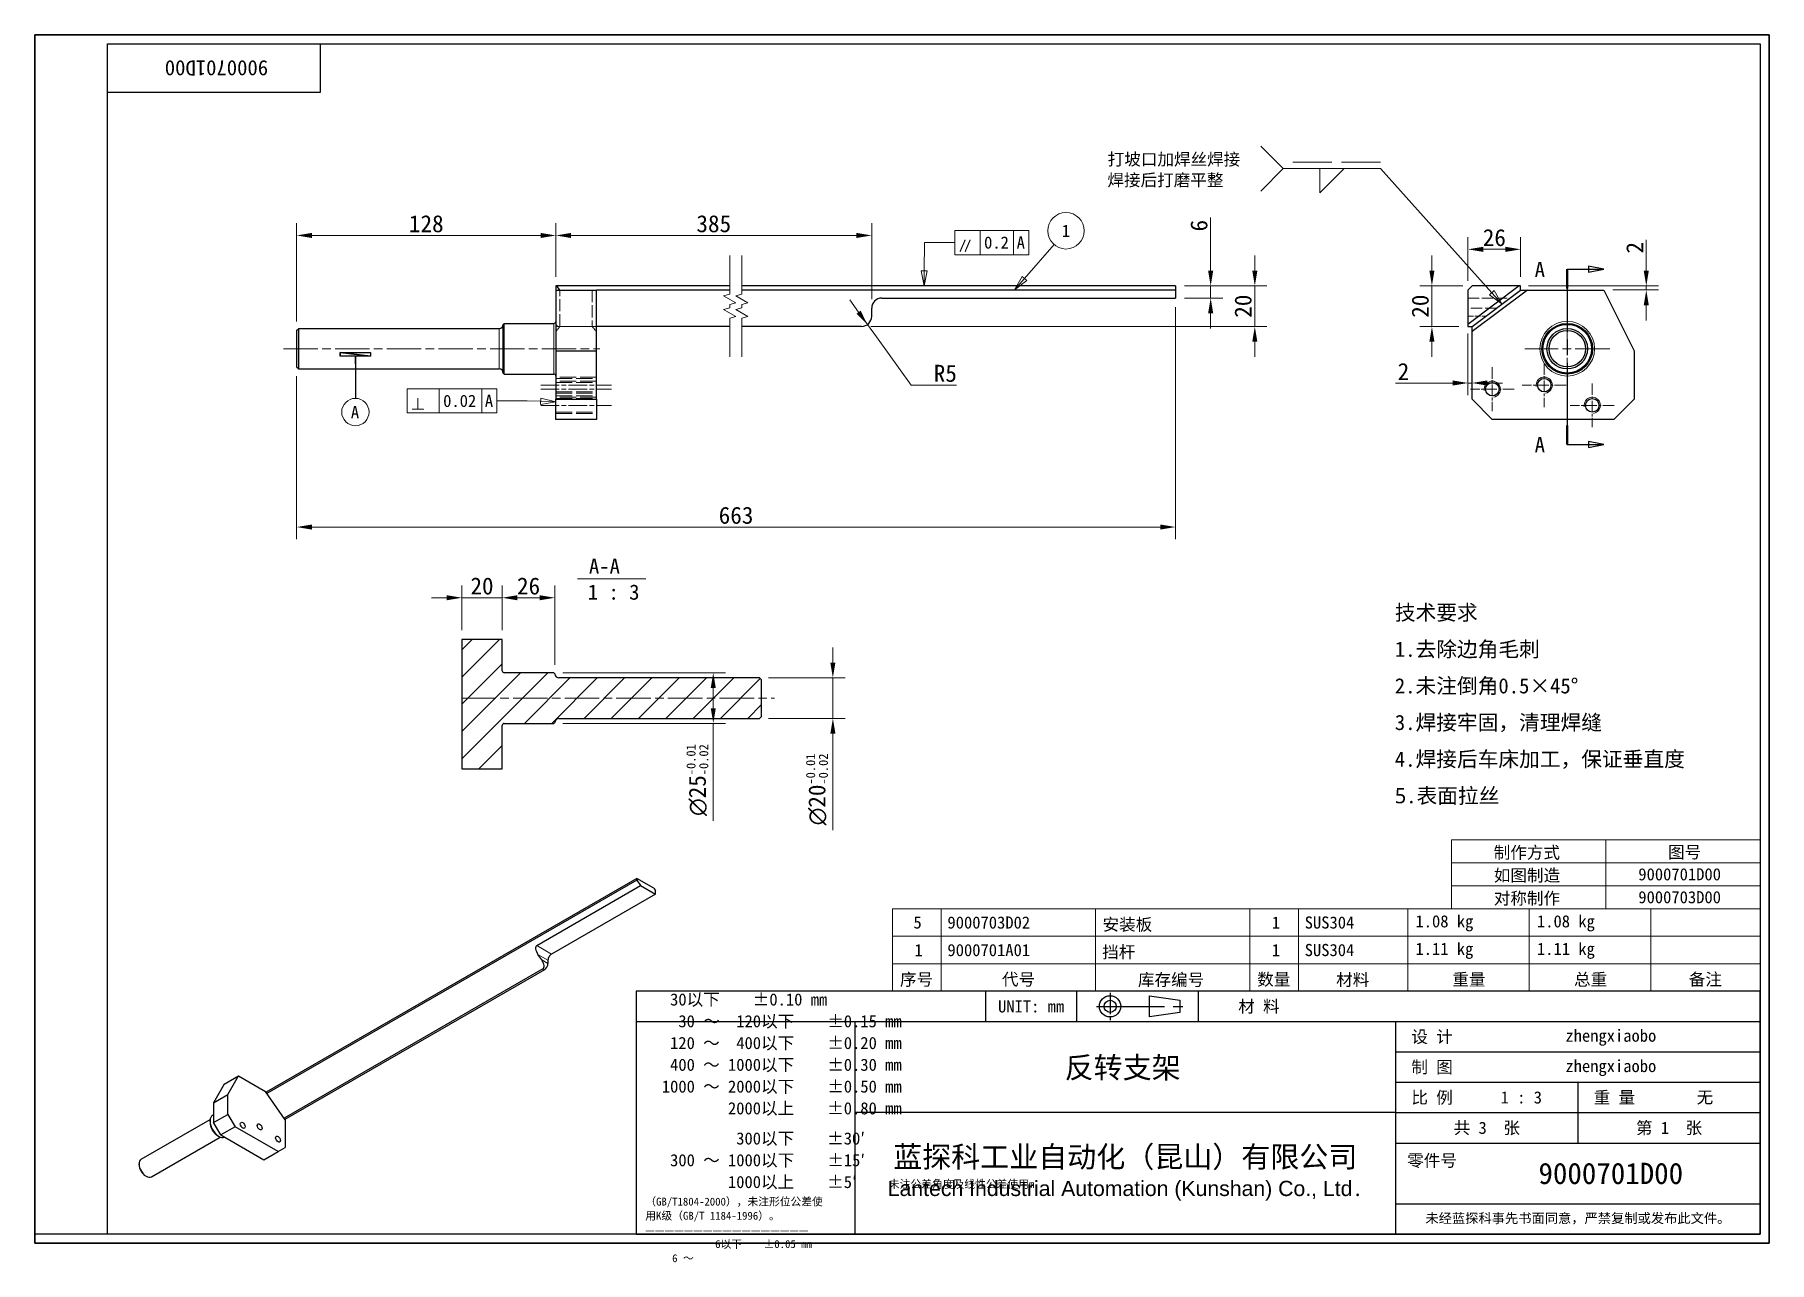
# Model space of a CAD drawing. Header units: millimetres. Extents: x 18 to 875, y 7 to 614.
import ezdxf
from ezdxf.enums import TextEntityAlignment as Align

# ---------------------------------------------------------------- set-up
doc = ezdxf.new("R2010")
doc.units = ezdxf.units.MM
doc.header["$LTSCALE"] = 3
doc.linetypes.add('CHAIN', pattern=[0.3543, 0.2362, -0.0295, 0.0591, -0.0295])
doc.linetypes.add('DASHED', pattern=[0.2067, 0.1654, -0.0413])
for name, color, linetype, lineweight in [('1', 7, 'Continuous', 18), ('剖面线 (ISO)', 7, 'Continuous', 18), ('可见 (ISO)', 7, 'Continuous', 25), ('可见窄的 (ISO)', 7, 'Continuous', 18), ('图框 (ISO)', 7, 'Continuous', 35), ('标题 (ISO)', 7, 'Continuous', 25)]:
    doc.layers.add(name, color=color, linetype=linetype, lineweight=lineweight)
for name, color, linetype, lineweight, true_color in [('中心标记 (ISO)', 1, 'CHAIN', 18, 0xc2ff0000), ('中心线 (ISO)', 1, 'CHAIN', 18, 0xc2ff0000), ('剖切线 (ISO)', 7, 'CHAIN', 25, 0xc2008000), ('尺寸 (ISO)', 7, 'Continuous', 18, 0xc2008000), ('折线 (ISO)', 7, 'Continuous', 18, 0xc2008000), ('符号 (ISO)', 7, 'Continuous', 18, 0xc2008000), ('隐藏 (ISO)', 5, 'DASHED', 18, 0xc20000ff), ('隐藏窄的 (ISO)', 5, 'DASHED', 18, 0xc20000ff)]:
    doc.layers.add(name, color=color, linetype=linetype, lineweight=lineweight, true_color=true_color)
doc.styles.add('HZ_33', font='simfang.ttf')
doc.styles.add('文本样式100', font='AIGDT___.TTF')
doc.styles.add('文本样式164', font='SimSun.ttf')
doc.styles.add('文本样式165', font='SimSun.ttf')
doc.styles.add('文本样式74', font='SimSun.ttf')
doc.styles.add('最新国标', font='simfang.ttf')
doc.styles.add('注释文本 (ISO)', font='simfang.ttf')
doc.dimstyles.new('默认 (GB)', dxfattribs={"dimscale": 3, "dimtxt": 2.8, "dimasz": 2.5, "dimexe": 2, "dimexo": 1.5, "dimgap": 0.5, "dimtad": 1, "dimtoh": 1, "dimdsep": 46, "dimtxsty": '最新国标', "dimcen": 0.09, "dimdle": 10, "dimaunit": 1, "dimadec": 3, "dimazin": 2, "dimtfac": 0.535714, "dimtmove": 0, "dimatfit": 3, "dimfxl": 1, "dimtolj": 1, "dimtzin": 0, "dimlwd": -1, "dimlwe": -1, "dimarcsym": 0})

msp = doc.modelspace()

# ---------------------------------------------------------------- texts
at = {"layer": '符号 (ISO)', "char_height": 7.5, "attachment_point": 7, "style": 'HZ_33'}
for s, insert in [('A-A ', (291.6776, 347.2117)), (' 1 : 3', (286.0156, 334.2812))]:
    msp.add_mtext(s, dxfattribs=dict(at, insert=insert))
at = {"layer": '符号 (ISO)', "insert": (689.6036, 282.402), "char_height": 7.5, "width": 157.192984, "attachment_point": 4, "line_spacing_factor": 1.447173, "style": '注释文本 (ISO)'}
msp.add_mtext('\\fFangSong|b0|i0;{\\H7.5000;技术要求\\P}\\fFangSong|b0|i0;{\\H7.5000;1.去除边角毛刺\\P}\\fFangSong|b0|i0;{\\H7.5000;2.未注倒角0.5×45°\\P}\\fFangSong|b0|i0;{\\H7.5000;3.焊接牢固，清理焊缝\\P}\\fFangSong|b0|i0;{\\H7.5000;4.焊接后车床加工，保证垂直度\\P}\\fSegoe UI|b0|i0;{\\H7.5000;5}\\fFangSong|b0|i0;{\\H7.5000;.表面拉丝}', dxfattribs=at)

# ---------------------------------------------------------------- blocks, each defined once
blk = doc.blocks.new('图框 最新国标')
at = {"layer": '图框 (ISO)'}
for p, q in [((6, 7), (6, 204.5)), ((6, 204.5), (291.5, 204.5)), ((291.5, 204.5), (291.5, 5.5)), ((6, 7), (6, 5.5)), ((6, 7), (6, 5.5)), ((291.5, 5.5), (6, 5.5))]:
    blk.add_line(p, q, dxfattribs=at)
at = {"layer": '图框 (ISO)', "color": 7, "linetype": 'Continuous', "lineweight": 25}
for p, q in [((18, 203), (290, 203)), ((18, 7), (18, 203)), ((18, 203), (290, 203)), ((53, 203), (53, 195)), ((290, 203), (290, 7)), ((290, 203), (290, 7)), ((53, 195), (18, 195)), ((290, 7), (6, 7)), ((290, 7), (18, 7))]:
    blk.add_line(p, q, dxfattribs=at)
at = {"layer": '图框 (ISO)', "style": '文本样式74'}
blk.add_attdef('零件代号_001', (44.42, 200.25), '', height=2.5, rotation=180, dxfattribs=at)
blk = doc.blocks.new('标题栏 最新国标')
at = {"layer": '标题 (ISO)'}
for p, q in [((381.98, -183.84), (196.98, -183.84)), ((196.98, -183.84), (196.98, -223.84)), ((254.48, -183.84), (254.48, -188.84)), ((269.48, -183.84), (269.48, -188.84)), ((281.48, -188.09), (281.48, -184.59)), ((281.48, -184.59), (286.48, -185.34)), ((286.48, -185.34), (286.48, -187.34)), ((289.48, -183.84), (289.48, -188.84)), ((381.98, -223.84), (381.98, -183.84)), ((383.48, -183.84), (383.48, -225.34)), ((286.48, -187.34), (281.48, -188.09)), ((196.98, -188.84), (381.98, -188.84)), ((232.98, -188.84), (232.98, -223.84)), ((321.98, -188.84), (321.98, -223.84)), ((321.98, -193.84), (381.98, -193.84)), ((321.98, -198.84), (381.98, -198.84)), ((351.98, -198.84), (351.98, -208.84)), ((321.98, -203.84), (232.98, -203.84)), ((321.98, -203.84), (381.98, -203.84)), ((321.98, -208.84), (381.98, -208.84)), ((321.98, -218.84), (381.98, -218.84)), ((196.98, -223.84), (381.98, -223.84)), ((383.48, -225.34), (196.98, -225.34))]:
    blk.add_line(p, q, dxfattribs=at)
at = {"layer": '标题 (ISO)', "linetype": 'CHAIN', "ltscale": 5.000333}
blk.add_line((274.98, -184.09), (274.98, -188.59), dxfattribs=at)
at = {"layer": '标题 (ISO)', "linetype": 'CHAIN', "ltscale": 15.834605}
blk.add_line((272.73, -186.34), (286.98, -186.34), dxfattribs=at)
at = {"layer": '标题 (ISO)'}
for radius in [1.75, 1]:
    blk.add_circle((274.98, -186.34), radius, dxfattribs=at)
at = {"layer": '1', "style": '文本样式164'}
for s, p in [('UNIT: mm', (261.98, -186.34)), ('材 料', (299.48, -186.34)), ('设 计', (327.98, -191.34)), ('制 图', (327.98, -196.34)), ('比 例', (327.98, -201.34)), ('重 量', (357.98, -201.34)), ('共 3  张', (336.98, -206.34)), ('第 1  张', (366.98, -206.34))]:
    blk.add_text(s, height=2, dxfattribs=at).set_placement(p, align=Align.MIDDLE_CENTER)
at = {"layer": '标题 (ISO)', "char_height": 2, "style": '注释文本 (ISO)'}
for s, insert, attachment_point, line_spacing_factor in [('   30以下    ±0.10 mm\\P    30 ～  120以下    ±0.15 mm\\P   120 ～  400以下    ±0.20 mm\\P   400 ～ 1000以下    ±0.30 mm\\P  1000 ～ 2000以下    ±0.50 mm\\P          2000以上    ±0.80 mm\\P\\H0.38462x;\\P\\H2.6x;           300以下    ±30′\\P   300 ～ 1000以下    ±15′\\P          1000以上    ±5′}{\\fSimSun|b0|i0|c134|p2;\\H0.65x;      未注公差角度及线性公差使用m\\P（GB/T1804-2000），未注形位公差使\\P用K级（GB/T 1184-1996）。\\P—————————————————\\P             6以下    ±0.05 mm\\P     6 ～', (198.48, -206.34), 4, 1.075116), ('{\\fMicrosoft YaHei|b0|i0|c134|p34;\\H1.75x;蓝探科工业自动化（昆山）有限公司\\P\\fArial|b0|i0|c0|p34;\\H0.71429x;Lantech Industrial Automation (Kunshan) Co., Ltd\\fFangSong|b0|i0|c134|p49;.\\H1.15195x; }', (277.48, -213.84), 5, 0.978695)]:
    blk.add_mtext(s, dxfattribs=dict(at, insert=insert, attachment_point=attachment_point, line_spacing_factor=line_spacing_factor))
at = {"layer": '标题 (ISO)', "attachment_point": 5, "style": '注释文本 (ISO)'}
for s, insert, char_height in [('\\fFangSong|b0|i0;零件号', (327.98, -211.84), 2), ('\\fSimSun|b0|i0;{\\H1.6000;未经蓝探科事先书面同意，严禁复制或发布此文件。}', (351.98, -221.34), 1.6)]:
    blk.add_mtext(s, dxfattribs=dict(at, insert=insert, char_height=char_height))
at = {"layer": '标题 (ISO)', "style": '注释文本 (ISO)'}
blk.add_attdef('材料', text='', height=2, dxfattribs=at).set_placement((324.48, -186.34), align=Align.MIDDLE_CENTER)
at = {"layer": '标题 (ISO)'}
for tag, p, height, style in [('设计人_001', (349.92, -192.16), 2, '注释文本 (ISO)'), ('库存编号_001', (267.5, -198.16), 3.5, '文本样式165'), ('设计人_001', (349.92, -197.16), 2, '注释文本 (ISO)'), ('视图比例_001', (339.26, -202.33), 2, '注释文本 (ISO)'), ('质量\\P3;_001', (371.53, -202.3), 2, '注释文本 (ISO)'), ('零件代号_001', (345.49, -215.59), 3.5, '文本样式165')]:
    blk.add_attdef(tag, p, '', height=height, dxfattribs=dict(at, style=style))
blk = doc.blocks.new('*D5')
at = {"layer": 'Defpoints', "color": 0}
for p in [(275.35, 514.32), (275.35, 489.38), (431.28, 478.38)]:
    blk.add_point(p, dxfattribs=at)
at = {"layer": '尺寸 (ISO)', "color": 116, "true_color": 0x000000}
for p, q in [((275.35, 493.88), (275.35, 520.32)), ((423.78, 514.32), (282.85, 514.32)), ((431.28, 482.88), (431.28, 520.32))]:
    blk.add_line(p, q, dxfattribs=at)
for points in [[(282.85, 515.57), (282.85, 513.07), (275.35, 514.32)], [(423.78, 515.57), (423.78, 513.07), (431.28, 514.32)]]:
    blk.add_solid(points, dxfattribs=at)
at = {"layer": '尺寸 (ISO)', "insert": (353.31, 520.07), "char_height": 8.4, "attachment_point": 5, "style": '最新国标'}
blk.add_mtext('\\A1;385', dxfattribs=at)
blk = doc.blocks.new('*D6')
at = {"layer": 'Defpoints', "color": 0}
for p in [(275.35, 514.32), (275.35, 489.38), (147.35, 467.38)]:
    blk.add_point(p, dxfattribs=at)
at = {"layer": '尺寸 (ISO)', "color": 116, "true_color": 0x000000}
for p, q in [((147.35, 471.88), (147.35, 520.32)), ((154.85, 514.32), (267.85, 514.32)), ((275.35, 493.88), (275.35, 520.32))]:
    blk.add_line(p, q, dxfattribs=at)
for points in [[(154.85, 515.57), (154.85, 513.07), (147.35, 514.32)], [(267.85, 515.57), (267.85, 513.07), (275.35, 514.32)]]:
    blk.add_solid(points, dxfattribs=at)
at = {"layer": '尺寸 (ISO)', "insert": (211.35, 520.07), "char_height": 8.4, "attachment_point": 5, "style": '最新国标'}
blk.add_mtext('\\A1;128', dxfattribs=at)
blk = doc.blocks.new('*D7')
at = {"layer": 'Defpoints', "color": 0}
for p in [(581.28, 483.38), (147.35, 449.38), (581.28, 370.29)]:
    blk.add_point(p, dxfattribs=at)
at = {"layer": '尺寸 (ISO)', "color": 116, "true_color": 0x000000}
for p, q in [((581.28, 478.88), (581.28, 364.29)), ((147.35, 444.88), (147.35, 364.29)), ((154.85, 370.29), (573.78, 370.29))]:
    blk.add_line(p, q, dxfattribs=at)
for points in [[(154.85, 371.54), (154.85, 369.04), (147.35, 370.29)], [(573.78, 371.54), (573.78, 369.04), (581.28, 370.29)]]:
    blk.add_solid(points, dxfattribs=at)
at = {"layer": '尺寸 (ISO)', "insert": (364.31, 376.04), "char_height": 8.4, "attachment_point": 5, "style": '最新国标'}
blk.add_mtext('\\A1;663', dxfattribs=at)
blk = doc.blocks.new('引出序号1')
at = {"layer": '符号 (ISO)'}
for p, q in [((168.92, 164.35), (173.77, 169.95)), ((168.54, 164.68), (167.28, 162.46)), ((168.92, 164.35), (167.28, 162.46)), ((167.28, 162.46), (169.3, 164.02)), ((169.3, 164.02), (168.54, 164.68))]:
    blk.add_line(p, q, dxfattribs=at)
at = {"layer": '符号 (ISO)', "flags": 128}
blk.add_lwpolyline([(168.54, 164.68), (167.28, 162.46), (169.3, 164.02), (168.54, 164.68)], dxfattribs=at)
at = {"layer": '符号 (ISO)'}
blk.add_circle((175.74, 172.21), 3, dxfattribs=at)
blk.add_solid([(168.54, 164.68), (167.28, 162.46), (169.3, 164.02), (168.54, 164.68)], dxfattribs=at)
at = {"layer": '符号 (ISO)', "insert": (175.74, 172.21), "char_height": 2, "attachment_point": 5, "style": '注释文本 (ISO)'}
blk.add_mtext('1', dxfattribs=at)
blk = doc.blocks.new('*D9')
at = {"layer": 'Defpoints', "color": 0}
for p in [(581.28, 489.38), (426.28, 469.38), (620.46, 469.38)]:
    blk.add_point(p, dxfattribs=at)
at = {"layer": '尺寸 (ISO)', "color": 116, "true_color": 0x000000}
for p, q in [((620.46, 496.88), (620.46, 504.38)), ((585.78, 489.38), (626.46, 489.38)), ((620.46, 489.38), (620.46, 481.88)), ((620.46, 481.88), (620.46, 476.88)), ((620.46, 469.38), (620.46, 476.88)), ((430.78, 469.38), (626.46, 469.38)), ((620.46, 461.88), (620.46, 454.38))]:
    blk.add_line(p, q, dxfattribs=at)
for points in [[(619.21, 496.88), (621.71, 496.88), (620.46, 489.38)], [(619.21, 461.88), (621.71, 461.88), (620.46, 469.38)]]:
    blk.add_solid(points, dxfattribs=at)
at = {"layer": '尺寸 (ISO)', "insert": (614.71, 479.38), "char_height": 8.4, "attachment_point": 5, "rotation": 90, "style": '最新国标'}
blk.add_mtext('\\A1;20', dxfattribs=at)
blk = doc.blocks.new('*D10')
at = {"layer": 'Defpoints', "color": 0}
for p in [(581.28, 489.38), (581.28, 483.38), (598.66, 483.38)]:
    blk.add_point(p, dxfattribs=at)
at = {"layer": '尺寸 (ISO)', "color": 116, "true_color": 0x000000}
for p, q in [((598.66, 496.88), (598.66, 523.13)), ((585.78, 489.38), (604.66, 489.38)), ((598.66, 483.38), (598.66, 489.38)), ((585.78, 483.38), (604.66, 483.38)), ((598.66, 475.88), (598.66, 468.38))]:
    blk.add_line(p, q, dxfattribs=at)
for points in [[(597.41, 496.88), (599.91, 496.88), (598.66, 489.38)], [(597.41, 475.88), (599.91, 475.88), (598.66, 483.38)]]:
    blk.add_solid(points, dxfattribs=at)
at = {"layer": '尺寸 (ISO)', "insert": (592.91, 519.15), "char_height": 8.4, "attachment_point": 5, "rotation": 90, "style": '最新国标'}
blk.add_mtext('\\A1;6', dxfattribs=at)
blk = doc.blocks.new('*D11')
at = {"layer": 'Defpoints', "color": 0}
for p in [(725.72, 507.47), (751.72, 489.38), (725.72, 487.38)]:
    blk.add_point(p, dxfattribs=at)
at = {"layer": '尺寸 (ISO)', "color": 116, "true_color": 0x000000}
for p, q in [((725.72, 491.88), (725.72, 513.47)), ((744.22, 507.47), (733.22, 507.47)), ((751.72, 493.88), (751.72, 513.47))]:
    blk.add_line(p, q, dxfattribs=at)
for points in [[(733.22, 508.72), (733.22, 506.22), (725.72, 507.47)], [(744.22, 508.72), (744.22, 506.22), (751.72, 507.47)]]:
    blk.add_solid(points, dxfattribs=at)
at = {"layer": '尺寸 (ISO)', "insert": (738.72, 513.21), "char_height": 8.4, "attachment_point": 5, "style": '最新国标'}
blk.add_mtext('\\A1;26', dxfattribs=at)
blk = doc.blocks.new('*D12')
at = {"layer": 'Defpoints', "color": 0}
for p in [(727.72, 489.38), (707.91, 469.38), (725.72, 469.38)]:
    blk.add_point(p, dxfattribs=at)
at = {"layer": '尺寸 (ISO)', "color": 116, "true_color": 0x000000}
for p, q in [((707.91, 496.88), (707.91, 504.38)), ((723.22, 489.38), (701.91, 489.38)), ((707.91, 489.38), (707.91, 481.88)), ((707.91, 481.88), (707.91, 476.88)), ((707.91, 469.38), (707.91, 476.88)), ((721.22, 469.38), (701.91, 469.38)), ((707.91, 461.88), (707.91, 454.38))]:
    blk.add_line(p, q, dxfattribs=at)
for points in [[(706.66, 496.88), (709.16, 496.88), (707.91, 489.38)], [(706.66, 461.88), (709.16, 461.88), (707.91, 469.38)]]:
    blk.add_solid(points, dxfattribs=at)
at = {"layer": '尺寸 (ISO)', "insert": (702.17, 479.38), "char_height": 8.4, "attachment_point": 5, "rotation": 90, "style": '最新国标'}
blk.add_mtext('\\A1;20', dxfattribs=at)
blk = doc.blocks.new('*D13')
at = {"layer": 'Defpoints', "color": 0}
for p in [(725.72, 470.38), (725.72, 441.43), (727.72, 433.38)]:
    blk.add_point(p, dxfattribs=at)
at = {"layer": '尺寸 (ISO)', "color": 116, "true_color": 0x000000}
for p, q in [((725.72, 465.88), (725.72, 435.43)), ((718.22, 441.43), (689.96, 441.43)), ((727.72, 441.43), (725.72, 441.43)), ((735.22, 441.43), (742.72, 441.43))]:
    blk.add_line(p, q, dxfattribs=at)
for points in [[(718.22, 442.68), (718.22, 440.18), (725.72, 441.43)], [(735.22, 442.68), (735.22, 440.18), (727.72, 441.43)]]:
    blk.add_solid(points, dxfattribs=at)
at = {"layer": '尺寸 (ISO)', "insert": (693.84, 447.13), "char_height": 8.4, "attachment_point": 5, "style": '最新国标'}
blk.add_mtext('\\A1;2', dxfattribs=at)
blk = doc.blocks.new('*D14')
at = {"layer": 'Defpoints', "color": 0}
for p in [(751.05, 489.38), (792.72, 487.38), (813.75, 487.38)]:
    blk.add_point(p, dxfattribs=at)
at = {"layer": '尺寸 (ISO)', "color": 116, "true_color": 0x000000}
for p, q in [((813.75, 496.88), (813.75, 512.13)), ((755.55, 489.38), (819.75, 489.38)), ((813.75, 487.38), (813.75, 489.38)), ((797.22, 487.38), (819.75, 487.38)), ((813.75, 479.88), (813.75, 472.38))]:
    blk.add_line(p, q, dxfattribs=at)
for points in [[(812.5, 496.88), (815, 496.88), (813.75, 489.38)], [(812.5, 479.88), (815, 479.88), (813.75, 487.38)]]:
    blk.add_solid(points, dxfattribs=at)
at = {"layer": '尺寸 (ISO)', "insert": (808.05, 508.25), "char_height": 8.4, "attachment_point": 5, "rotation": 90, "style": '最新国标'}
blk.add_mtext('\\A1;2', dxfattribs=at)
blk = doc.blocks.new('GDT 标识符号(&T)1')
at = {"layer": '符号 (ISO)'}
for p, q in [((157.46, 172.27), (169.61, 172.27)), ((157.46, 172.27), (157.46, 168.27)), ((161.62, 172.27), (161.62, 168.27)), ((167.11, 172.27), (167.11, 168.27)), ((169.61, 172.27), (169.61, 168.27)), ((152.41, 165.63), (152.46, 170.27)), ((152.46, 170.27), (157.46, 170.27)), ((151.91, 165.63), (152.39, 163.13)), ((152.91, 165.62), (151.91, 165.63)), ((152.41, 165.63), (152.39, 163.13)), ((152.39, 163.13), (152.91, 165.62)), ((157.46, 168.27), (169.61, 168.27))]:
    blk.add_line(p, q, dxfattribs=at)
at = {"layer": '符号 (ISO)', "flags": 128}
blk.add_lwpolyline([(151.91, 165.63), (152.39, 163.13), (152.91, 165.62), (151.91, 165.63)], dxfattribs=at)
at = {"layer": '符号 (ISO)'}
blk.add_solid([(151.91, 165.63), (152.39, 163.13), (152.91, 165.62), (151.91, 165.63)], dxfattribs=at)
at = {"layer": '符号 (ISO)', "char_height": 2, "attachment_point": 7}
for s, insert, style in [('f', (158.12, 168.73), '文本样式100'), ('0.2', (162.26, 169.24), '注释文本 (ISO)'), ('A', (167.62, 169.27), '注释文本 (ISO)')]:
    blk.add_mtext(s, dxfattribs=dict(at, insert=insert, style=style))
blk = doc.blocks.new('*D16')
at = {"layer": 'Defpoints', "color": 0}
for p in [(426.28, 474.38), (429.21, 470.33)]:
    blk.add_point(p, dxfattribs=at)
at = {"layer": '尺寸 (ISO)', "color": 116, "true_color": 0x000000}
for p, q in [((424.81, 476.4), (420.42, 482.48)), ((426.28, 474.38), (429.21, 470.33)), ((429.21, 470.33), (433.6, 464.25)), ((450.84, 440.42), (433.6, 464.25)), ((473.2, 440.42), (450.84, 440.42))]:
    blk.add_line(p, q, dxfattribs=at)
blk.add_solid([(425.82, 477.14), (423.8, 475.67), (429.21, 470.33)], dxfattribs=at)
at = {"layer": '尺寸 (ISO)', "insert": (467.63, 446.16), "char_height": 8.4, "attachment_point": 5, "style": '最新国标'}
blk.add_mtext('\\A1;R5', dxfattribs=at)
blk = doc.blocks.new('明细栏')
at = {"layer": '符号 (ISO)'}
for p, q in [((290, 60.58), (147.2, 60.58)), ((147.2, 60.58), (147.2, 51.53)), ((155.2, 60.58), (155.2, 51.53)), ((180.6, 60.58), (180.6, 51.53)), ((206, 60.58), (206, 51.53)), ((214, 60.58), (214, 51.53)), ((232, 60.58), (232, 51.53)), ((252, 60.58), (252, 51.53)), ((272, 60.58), (272, 51.53)), ((290, 60.58), (290, 51.53)), ((290, 56.05), (147.2, 56.05)), ((290, 51.53), (147.2, 51.53)), ((147.2, 47), (147.2, 51.53)), ((155.2, 47), (155.2, 51.53)), ((180.6, 47), (180.6, 51.53)), ((206, 47), (206, 51.53)), ((214, 47), (214, 51.53)), ((232, 47), (232, 51.53)), ((252, 47), (252, 51.53)), ((272, 47), (272, 51.53)), ((290, 47), (290, 51.53)), ((290, 47), (147.2, 47))]:
    blk.add_line(p, q, dxfattribs=at)
at = {"layer": '符号 (ISO)', "char_height": 2, "attachment_point": 7, "style": '注释文本 (ISO)'}
for s, insert in [('5', (150.63, 57.29)), ('9000703D02', (156.23, 57.28)), ('安装板', (181.76, 56.76)), ('1', (209.61, 57.3)), ('SUS304', (215.03, 57.28)), ('1.08 kg', (233.26, 56.85)), ('1.08 kg', (253.26, 56.85)), ('1', (150.81, 52.77)), ('9000701A01', (156.23, 52.74)), ('挡杆', (181.7, 52.24)), ('1', (209.61, 52.77)), ('SUS304', (215.03, 52.75)), ('1.11 kg', (233.26, 52.32)), ('1.11 kg', (253.26, 52.32)), ('序号', (148.42, 47.71)), ('代号', (165.19, 47.73)), ('库存编号', (187.58, 47.66)), ('数量', (207.21, 47.72)), ('材料', (220.21, 47.68)), ('重量', (239.33, 47.78)), ('总重', (259.36, 47.75)), ('备注', (278.25, 47.74))]:
    blk.add_mtext(s, dxfattribs=dict(at, insert=insert))
blk = doc.blocks.new('二维转换剖视图0')
at = {"layer": '剖切线 (ISO)', "linetype": 'CHAIN', "ltscale": 14.514923}
blk.add_line((258.24, 165.87), (258.24, 137.02), dxfattribs=at)
at = {"layer": '剖切线 (ISO)', "linetype": 'Continuous', "lineweight": 50}
for p, q in [((258.24, 165.87), (258.24, 162.73)), ((258.24, 140.16), (258.24, 137.02))]:
    blk.add_line(p, q, dxfattribs=at)
at = {"layer": '剖切线 (ISO)', "linetype": 'Continuous'}
for p, q in [((258.24, 165.87), (261.74, 165.87)), ((264.24, 165.87), (261.74, 166.37)), ((261.74, 166.37), (261.74, 165.37)), ((261.74, 165.87), (264.24, 165.87)), ((261.74, 165.37), (264.24, 165.87)), ((264.24, 137.02), (261.74, 137.52)), ((261.74, 137.52), (261.74, 136.52)), ((258.24, 137.02), (261.74, 137.02)), ((261.74, 137.02), (264.24, 137.02)), ((261.74, 136.52), (264.24, 137.02))]:
    blk.add_line(p, q, dxfattribs=at)
at = {"layer": '剖切线 (ISO)', "linetype": 'Continuous', "flags": 128}
for points in [[(261.74, 165.37), (264.24, 165.87), (261.74, 166.37), (261.74, 165.37)], [(261.74, 136.52), (264.24, 137.02), (261.74, 137.52), (261.74, 136.52)]]:
    blk.add_lwpolyline(points, dxfattribs=at)
at = {"layer": '剖切线 (ISO)'}
for points in [[(261.74, 165.37), (264.24, 165.87), (261.74, 166.37), (261.74, 165.37)], [(261.74, 136.52), (264.24, 137.02), (261.74, 137.52), (261.74, 136.52)]]:
    blk.add_solid(points, dxfattribs=at)
at = {"layer": '剖切线 (ISO)', "char_height": 2.5, "attachment_point": 7, "style": 'HZ_33'}
for insert in [(252.88, 164.59), (252.88, 135.74)]:
    blk.add_mtext('A', dxfattribs=dict(at, insert=insert))
blk = doc.blocks.new('焊接符号标识符1')
at = {"layer": '符号 (ISO)'}
for p, q in [((211.5, 182.44), (207.79, 186.15)), ((211.5, 182.44), (207.79, 178.74)), ((227.5, 182.44), (211.5, 182.44)), ((217.5, 182.44), (221.5, 182.44)), ((221.5, 182.44), (217.5, 178.44)), ((217.5, 178.44), (217.5, 182.44)), ((245.83, 162.02), (227.5, 182.44)), ((246.21, 162.35), (245.46, 161.68)), ((245.46, 161.68), (247.5, 160.16)), ((245.83, 162.02), (247.5, 160.16)), ((247.5, 160.16), (246.21, 162.35))]:
    blk.add_line(p, q, dxfattribs=at)
at = {"layer": '符号 (ISO)', "linetype": 'DASHED', "ltscale": 12.901145}
blk.add_line((227.5, 183.49), (211.5, 183.49), dxfattribs=at)
at = {"layer": '符号 (ISO)', "flags": 128}
blk.add_lwpolyline([(245.46, 161.68), (247.5, 160.16), (246.21, 162.35), (245.46, 161.68)], dxfattribs=at)
at = {"layer": '符号 (ISO)'}
blk.add_solid([(245.46, 161.68), (247.5, 160.16), (246.21, 162.35), (245.46, 161.68)], dxfattribs=at)
at = {"layer": '符号 (ISO)', "char_height": 2, "attachment_point": 7, "style": '注释文本 (ISO)'}
for s, insert in [('打坡口加焊丝焊接', (182.6, 182.75)), ('焊接后打磨平整', (182.56, 179.34))]:
    blk.add_mtext(s, dxfattribs=dict(at, insert=insert))
blk = doc.blocks.new('*D20')
at = {"layer": 'Defpoints', "color": 0}
for p in [(375.86, 295.78), (412.12, 295.78), (375.86, 275.78)]:
    blk.add_point(p, dxfattribs=at)
at = {"layer": '尺寸 (ISO)', "color": 116, "true_color": 0x000000}
for p, q in [((412.12, 303.28), (412.12, 310.78)), ((380.36, 295.78), (418.12, 295.78)), ((412.12, 295.78), (412.12, 275.78)), ((380.36, 275.78), (418.12, 275.78)), ((412.12, 268.28), (412.12, 220.58))]:
    blk.add_line(p, q, dxfattribs=at)
for points in [[(410.87, 303.28), (413.37, 303.28), (412.12, 295.78)], [(410.87, 268.28), (413.37, 268.28), (412.12, 275.78)]]:
    blk.add_solid(points, dxfattribs=at)
at = {"layer": '尺寸 (ISO)', "insert": (404.25, 240.68), "char_height": 8.4, "attachment_point": 5, "rotation": 90, "style": '最新国标'}
blk.add_mtext('\\A1;{\\fAIGDT|b0|i0;\\ln}\\fFangSong|b0|i0;20{\\H4.5;\\S-0.01^-0.02;}', dxfattribs=at)
blk = doc.blocks.new('*D21')
at = {"layer": 'Defpoints', "color": 0}
for p in [(274.36, 298.28), (353.06, 298.28), (274.36, 273.28)]:
    blk.add_point(p, dxfattribs=at)
at = {"layer": '尺寸 (ISO)', "color": 116, "true_color": 0x000000}
for p, q in [((278.86, 298.28), (359.06, 298.28)), ((353.06, 290.78), (353.06, 280.78)), ((278.86, 273.28), (359.06, 273.28)), ((353.06, 273.28), (353.06, 225.2))]:
    blk.add_line(p, q, dxfattribs=at)
for points in [[(351.81, 290.78), (354.31, 290.78), (353.06, 298.28)], [(351.81, 280.78), (354.31, 280.78), (353.06, 273.28)]]:
    blk.add_solid(points, dxfattribs=at)
at = {"layer": '尺寸 (ISO)', "insert": (345.19, 245.3), "char_height": 8.4, "attachment_point": 5, "rotation": 90, "style": '最新国标'}
blk.add_mtext('\\A1;{\\fAIGDT|b0|i0;\\ln}\\fFangSong|b0|i0;25{\\H4.5;\\S-0.01^-0.02;}', dxfattribs=at)
blk = doc.blocks.new('*D22')
at = {"layer": 'Defpoints', "color": 0}
for p in [(248.86, 335.36), (228.86, 314.78), (248.86, 314.78)]:
    blk.add_point(p, dxfattribs=at)
at = {"layer": '尺寸 (ISO)', "color": 116, "true_color": 0x000000}
for p, q in [((221.36, 335.36), (213.86, 335.36)), ((228.86, 319.28), (228.86, 341.36)), ((228.86, 335.36), (236.36, 335.36)), ((236.36, 335.36), (241.36, 335.36)), ((248.86, 335.36), (241.36, 335.36)), ((248.86, 319.28), (248.86, 341.36)), ((256.36, 335.36), (263.86, 335.36))]:
    blk.add_line(p, q, dxfattribs=at)
for points in [[(221.36, 336.61), (221.36, 334.11), (228.86, 335.36)], [(256.36, 336.61), (256.36, 334.11), (248.86, 335.36)]]:
    blk.add_solid(points, dxfattribs=at)
at = {"layer": '尺寸 (ISO)', "insert": (238.86, 341.11), "char_height": 8.4, "attachment_point": 5, "style": '最新国标'}
blk.add_mtext('\\A1;20', dxfattribs=at)
blk = doc.blocks.new('*D23')
at = {"layer": 'Defpoints', "color": 0}
for p in [(274.86, 335.36), (248.86, 314.78), (274.86, 297.78)]:
    blk.add_point(p, dxfattribs=at)
at = {"layer": '尺寸 (ISO)', "color": 116, "true_color": 0x000000}
for p, q in [((248.86, 319.28), (248.86, 341.36)), ((256.36, 335.36), (267.36, 335.36)), ((274.86, 302.28), (274.86, 341.36))]:
    blk.add_line(p, q, dxfattribs=at)
for points in [[(256.36, 336.61), (256.36, 334.11), (248.86, 335.36)], [(267.36, 336.61), (267.36, 334.11), (274.86, 335.36)]]:
    blk.add_solid(points, dxfattribs=at)
at = {"layer": '尺寸 (ISO)', "insert": (261.86, 341.11), "char_height": 8.4, "attachment_point": 5, "style": '最新国标'}
blk.add_mtext('\\A1;26', dxfattribs=at)
blk = doc.blocks.new('基准标识符号1')
at = {"layer": '符号 (ISO)', "lineweight": 25}
for p, q in [((58.78, 150.29), (58.78, 151.54)), ((58.78, 151.54), (58.78, 150.29)), ((58.78, 150.29), (58.78, 144.62))]:
    blk.add_line(p, q, dxfattribs=at)
at = {"layer": '符号 (ISO)', "lineweight": 25, "flags": 128}
for points in [[(56.28, 152.17), (61.28, 152.17), (61.28, 151.54), (56.28, 152.17)], [(56.28, 152.17), (61.28, 151.54), (61.28, 151.54), (56.28, 152.17)], [(56.28, 152.17), (61.28, 151.54), (56.28, 151.54), (56.28, 152.17)], [(56.28, 152.17), (56.28, 151.54), (56.28, 152.17), (56.28, 152.17)]]:
    blk.add_lwpolyline(points, dxfattribs=at)
at = {"layer": '符号 (ISO)'}
blk.add_circle((58.78, 142.37), 2.25, dxfattribs=at)
for points in [[(56.28, 152.17), (61.28, 152.17), (61.28, 151.54), (56.28, 152.17)], [(56.28, 152.17), (61.28, 151.54), (61.28, 151.54), (56.28, 152.17)], [(56.28, 152.17), (61.28, 151.54), (56.28, 151.54), (56.28, 152.17)], [(56.28, 152.17), (56.28, 151.54), (56.28, 152.17)]]:
    blk.add_solid(points, dxfattribs=at)
at = {"layer": '符号 (ISO)', "insert": (58.04, 141.35), "char_height": 2, "attachment_point": 7, "style": '注释文本 (ISO)'}
blk.add_mtext('A', dxfattribs=at)
blk = doc.blocks.new('表格1')
at = {"layer": '符号 (ISO)'}
for p, q in [((239.2, 71.92), (290, 71.92)), ((239.2, 71.92), (239.2, 68.14)), ((264.6, 71.92), (264.6, 68.14)), ((290, 71.92), (290, 68.14)), ((239.2, 68.14), (290, 68.14)), ((239.2, 68.14), (239.2, 60.59)), ((264.6, 68.14), (264.6, 60.59)), ((290, 68.14), (290, 60.59)), ((239.2, 64.36), (290, 64.36)), ((239.2, 60.59), (290, 60.59))]:
    blk.add_line(p, q, dxfattribs=at)
at = {"layer": '符号 (ISO)', "char_height": 2, "attachment_point": 7, "style": '注释文本 (ISO)'}
for s, insert in [('制作方式', (246.14, 68.62)), ('图号', (274.84, 68.68)), ('如图制造', (246.15, 64.86)), ('9000701D00', (269.94, 65.22)), ('对称制作', (246.15, 61.07)), ('9000703D00', (269.94, 61.45))]:
    blk.add_mtext(s, dxfattribs=dict(at, insert=insert))
blk = doc.blocks.new('GDT 标识符号(&T)2')
at = {"layer": '符号 (ISO)'}
for p, q in [((67.33, 146.21), (82.07, 146.21)), ((67.33, 146.21), (67.33, 142.21)), ((72.58, 146.21), (72.58, 142.21)), ((79.57, 146.21), (79.57, 142.21)), ((82.07, 146.21), (82.07, 142.21)), ((87.07, 144.21), (82.07, 144.21)), ((89.28, 144.13), (87.07, 144.21)), ((89.3, 144.63), (89.27, 143.63)), ((89.27, 143.63), (91.78, 144.04)), ((89.28, 144.13), (91.78, 144.04)), ((91.78, 144.04), (89.3, 144.63)), ((67.33, 142.21), (82.07, 142.21))]:
    blk.add_line(p, q, dxfattribs=at)
at = {"layer": '符号 (ISO)', "flags": 128}
blk.add_lwpolyline([(89.27, 143.63), (91.78, 144.04), (89.3, 144.63), (89.27, 143.63)], dxfattribs=at)
at = {"layer": '符号 (ISO)'}
blk.add_solid([(89.27, 143.63), (91.78, 144.04), (89.3, 144.63), (89.27, 143.63)], dxfattribs=at)
at = {"layer": '符号 (ISO)', "char_height": 2, "attachment_point": 7}
for s, insert, style in [('b', (67.98, 142.73), '文本样式100'), ('0.02', (73.23, 143.17), '注释文本 (ISO)'), ('A', (80.09, 143.21), '注释文本 (ISO)')]:
    blk.add_mtext(s, dxfattribs=dict(at, insert=insert, style=style))

# ---------------------------------------------------------------- dimensions: what is measured, and where the dimension line sits
at = {"layer": '尺寸 (ISO)', "color": 116, "true_color": 0x00803f}
for base, p1, p2, angle, override, picture, middle in [((275.3454, 514.3172), (147.3454, 467.378), (275.3454, 489.378), 180, {"dimgap": 0.5, "dimtoh": 0, "dimdec": 2, "dimtol": 0, "dimlim": 0, "dimtp": 0, "dimtm": 0, "dimtdec": 2, "dimtofl": 0, "dimatfit": 1}, '*D6', (211.3454, 514.3172)), ((598.6555, 483.378), (581.276, 489.378), (581.276, 483.378), 90, {"dimgap": 0.5, "dimtoh": 0, "dimdec": 2, "dimtol": 0, "dimlim": 0, "dimtp": 0, "dimtm": 0, "dimtdec": 2, "dimtofl": 1, "dimatfit": 1}, '*D10', (598.6555, 519.1539)), ((725.7201, 507.4661), (751.7201, 489.378), (725.7201, 487.378), 180, {"dimgap": 0.5, "dimtoh": 0, "dimdec": 2, "dimtol": 0, "dimlim": 0, "dimtp": 0, "dimtm": 0, "dimtdec": 2, "dimtofl": 0, "dimatfit": 1}, '*D11', (738.7201, 507.4661)), ((813.75, 487.378), (751.0534, 489.378), (792.7201, 487.378), 90, {"dimgap": 0.5, "dimtoh": 0, "dimdec": 2, "dimtol": 0, "dimlim": 0, "dimtp": 0, "dimtm": 0, "dimtdec": 2, "dimtofl": 1, "dimatfit": 1}, '*D14', (813.75, 508.254)), ((620.4602, 469.378), (581.276, 489.378), (426.276, 469.378), 90, {"dimgap": 0.5, "dimtoh": 0, "dimdec": 2, "dimtol": 0, "dimlim": 0, "dimtp": 0, "dimtm": 0, "dimtdec": 2, "dimtofl": 0}, '*D9', (620.4602, 479.378)), ((707.9143, 469.378), (727.7201, 489.378), (725.7201, 469.378), 90, {"dimgap": 0.5, "dimtoh": 0, "dimdec": 2, "dimtol": 0, "dimlim": 0, "dimtp": 0, "dimtm": 0, "dimtdec": 2, "dimtofl": 0}, '*D12', (707.9143, 479.378)), ((725.7201, 441.4303), (727.7201, 433.378), (725.7201, 470.378), 180, {"dimgap": 0.5, "dimtoh": 0, "dimdec": 2, "dimse1": 1, "dimtol": 0, "dimlim": 0, "dimtp": 0, "dimtm": 0, "dimtdec": 2, "dimtofl": 1, "dimatfit": 1}, '*D13', (693.8402, 441.4303)), ((248.8577, 335.359), (228.8577, 314.7812), (248.8577, 314.7812), 180, {"dimgap": 0.5, "dimtoh": 0, "dimdec": 2, "dimtol": 0, "dimlim": 0, "dimtp": 0, "dimtm": 0, "dimtdec": 2, "dimtofl": 0}, '*D22', (238.8577, 335.359))]:
    dim = msp.add_linear_dim(base=base, p1=p1, p2=p2, angle=angle, dimstyle='默认 (GB)', override=override, dxfattribs=at)
    dim.commit()
    dim.dimension.update_dxf_attribs({"geometry": picture, "text_midpoint": middle, "dimtype": 160})
for base, p1, p2, angle, text, override, picture, middle in [((275.3454, 514.3172), (431.276, 478.378), (275.3454, 489.378), 180, '385', {"dimgap": 0.5, "dimtoh": 0, "dimdec": 2, "dimlfac": 2.469047, "dimtol": 0, "dimlim": 0, "dimtp": 0, "dimtm": 0, "dimtdec": 2, "dimtofl": 0, "dimatfit": 1}, '*D5', (353.3107, 514.3172)), ((581.276, 370.2927), (147.3454, 449.378), (581.276, 483.378), 180, '663', {"dimgap": 0.5, "dimtoh": 0, "dimdec": 2, "dimlfac": 1.527894, "dimtol": 0, "dimlim": 0, "dimtp": 0, "dimtm": 0, "dimtdec": 2, "dimtofl": 0, "dimatfit": 1}, '*D7', (364.3107, 370.2927)), ((412.1184, 295.7812), (375.8577, 275.7812), (375.8577, 295.7812), 270, '{\\fAIGDT|b0|i0;\\ln}\\fFangSong|b0|i0;<>', {"dimgap": 0.5, "dimtoh": 0, "dimdec": 2, "dimtol": 1, "dimlim": 0, "dimtp": -0.007, "dimtm": 0.02, "dimtdec": 2, "dimtofl": 1, "dimatfit": 1}, '*D20', (412.1184, 240.6805)), ((353.0573, 298.2812), (274.3577, 273.2812), (274.3577, 298.2812), 270, '{\\fAIGDT|b0|i0;\\ln}\\fFangSong|b0|i0;<>', {"dimgap": 0.5, "dimtoh": 0, "dimdec": 2, "dimtol": 1, "dimlim": 0, "dimtp": -0.007, "dimtm": 0.02, "dimtdec": 2, "dimtofl": 0, "dimatfit": 2}, '*D21', (353.0573, 245.2985))]:
    dim = msp.add_linear_dim(base=base, p1=p1, p2=p2, angle=angle, text=text, dimstyle='默认 (GB)', override=override, dxfattribs=at)
    dim.commit()
    dim.dimension.update_dxf_attribs({"geometry": picture, "text_midpoint": middle, "dimtype": 160})
dim = msp.add_radius_dim(center=(426.276, 474.378), mpoint=(429.2062, 470.3266), dimstyle='默认 (GB)', override={"dimgap": 0.5, "dimtih": 1, "dimdec": 2, "dimlfac": 1, "dimcen": 0, "dimtol": 0, "dimlim": 0, "dimtp": 0, "dimtm": 0, "dimtdec": 2}, dxfattribs=at)
dim.commit()
dim.dimension.update_dxf_attribs({"geometry": '*D16', "text_midpoint": (467.6271, 440.4152), "dimtype": 164})
dim = msp.add_linear_dim(base=(274.8577, 335.359), p1=(248.8577, 314.7812), p2=(274.8577, 297.7812), dimstyle='默认 (GB)', override={"dimgap": 0.5, "dimtoh": 0, "dimdec": 2, "dimtol": 0, "dimlim": 0, "dimtp": 0, "dimtm": 0, "dimtdec": 2, "dimtofl": 0, "dimatfit": 1}, dxfattribs=at)
dim.commit()
dim.dimension.update_dxf_attribs({"geometry": '*D23', "text_midpoint": (261.8577, 335.359), "dimtype": 160})

# ---------------------------------------------------------------- hatches: boundary and pattern name
at = {"layer": '剖面线 (ISO)'}
h = msp.add_hatch(dxfattribs=at)
h.set_pattern_fill('ANSI31', color=256, scale=76.2, style=0)
h.set_pattern_definition([(45, (0, 0), (-6.7352, 6.7352), [])])
edge = h.paths.add_edge_path()
edge.add_line((228.8577, 314.7812), (228.8577, 250.7812))
edge.add_line((228.8577, 250.7812), (248.8577, 250.7812))
edge.add_line((248.8577, 250.7812), (248.8577, 272.2812))
edge.add_ellipse((249.8577, 272.2812), major_axis=(0, 1), ratio=1, start_angle=0, end_angle=90, ccw=False)
edge.add_line((249.8577, 273.2812), (274.3577, 273.2812))
edge.add_line((274.3577, 273.2812), (274.8577, 273.7812))
edge.add_ellipse((276.8577, 273.7812), major_axis=(0, 2), ratio=1, start_angle=0, end_angle=90, ccw=False)
edge.add_line((276.8577, 275.7812), (375.8577, 275.7812))
edge.add_line((375.8577, 275.7812), (376.8577, 276.7812))
edge.add_line((376.8577, 276.7812), (376.8577, 294.7812))
edge.add_line((376.8577, 294.7812), (375.8577, 295.7812))
edge.add_line((375.8577, 295.7812), (276.8577, 295.7812))
edge.add_ellipse((276.8577, 297.7812), major_axis=(-2, 0), ratio=1, start_angle=0, end_angle=90, ccw=False)
edge.add_line((274.8577, 297.7812), (274.3577, 298.2812))
edge.add_line((274.3577, 298.2812), (249.8577, 298.2812))
edge.add_ellipse((249.8577, 299.2812), major_axis=(-1, 0), ratio=1, start_angle=0, end_angle=90, ccw=False)
edge.add_line((248.8577, 299.2812), (248.8577, 314.7812))
edge.add_line((248.8577, 314.7812), (228.8577, 314.7812))

# ---------------------------------------------------------------- linework, layer by layer
at = {"layer": '中心标记 (ISO)', "ltscale": 23.990969}
for p, q in [((774.7201, 479.378), (774.7201, 437.378)), ((795.7201, 458.378), (753.7201, 458.378))]:
    msp.add_line(p, q, dxfattribs=at)
at = {"layer": '中心标记 (ISO)', "ltscale": 8.018003}
for p, q in [((737.7201, 449.2015), (737.7201, 427.5545)), ((763.3705, 451.2015), (763.3705, 429.5545)), ((748.5436, 438.378), (726.8966, 438.378)), ((774.194, 440.378), (752.547, 440.378)), ((787.0759, 441.2015), (787.0759, 419.5545)), ((797.8994, 430.378), (776.2524, 430.378))]:
    msp.add_line(p, q, dxfattribs=at)
at = {"layer": '中心线 (ISO)', "ltscale": 23.990969}
for p, q in [((140.8454, 458.378), (297.0699, 458.378)), ((228.6936, 285.7812), (383.3577, 285.7812))]:
    msp.add_line(p, q, dxfattribs=at)
at = {"layer": '中心线 (ISO)', "ltscale": 12.963986}
for p, q in [((267.8454, 440.378), (302.8454, 440.378)), ((267.8454, 438.378), (302.8454, 438.378)), ((267.8454, 430.378), (302.8454, 430.378))]:
    msp.add_line(p, q, dxfattribs=at)
at = {"layer": '可见 (ISO)'}
for p, q in [((275.7454, 489.378), (275.3454, 489.378)), ((275.3454, 489.378), (275.3454, 487.378)), ((361.1726, 489.378), (275.7454, 489.378)), ((277.3454, 487.378), (275.7454, 489.378)), ((581.276, 489.378), (367.1726, 489.378)), ((581.276, 489.378), (581.276, 487.378)), ((725.7201, 487.378), (727.7201, 489.378)), ((751.0534, 489.378), (725.7201, 470.378)), ((751.0534, 489.378), (727.7201, 489.378)), ((751.7201, 489.378), (751.0534, 489.378)), ((751.7201, 487.378), (751.7201, 489.378)), ((275.3454, 487.378), (275.3454, 457.378)), ((275.3454, 487.378), (295.3454, 487.378)), ((361.1726, 487.378), (295.3454, 487.378)), ((295.3454, 457.378), (295.3454, 487.378)), ((581.276, 487.378), (367.1726, 487.378)), ((436.276, 483.378), (581.276, 483.378)), ((581.276, 487.378), (581.276, 483.378)), ((725.7201, 487.378), (725.7201, 470.378)), ((727.7201, 469.378), (751.7201, 487.378)), ((755.0534, 487.378), (727.7201, 466.878)), ((727.7201, 469.378), (751.7201, 487.378)), ((751.7201, 487.378), (755.0534, 487.378)), ((755.0534, 487.378), (792.7201, 487.378)), ((792.7201, 487.378), (807.7201, 457.378)), ((431.276, 474.378), (431.276, 478.378)), ((147.3454, 467.378), (148.3454, 468.378)), ((147.3454, 467.378), (147.3454, 449.378)), ((148.3454, 448.378), (148.3454, 468.378)), ((148.3454, 468.378), (247.3454, 468.378)), ((249.3454, 470.378), (249.8454, 470.878)), ((249.3454, 446.378), (249.3454, 470.378)), ((249.8454, 445.878), (249.8454, 470.878)), ((249.8454, 470.878), (274.3454, 470.878)), ((361.1726, 469.378), (295.3454, 469.378)), ((426.276, 469.378), (367.1726, 469.378)), ((725.7201, 470.378), (725.7201, 469.378)), ((725.7201, 469.378), (727.7201, 469.378)), ((727.7201, 466.878), (727.7201, 469.378)), ((727.7201, 433.378), (727.7201, 466.878)), ((275.3454, 457.378), (275.3454, 433.378)), ((275.3454, 457.378), (295.3454, 457.378)), ((295.3454, 433.378), (295.3454, 457.378)), ((807.7201, 457.378), (807.7201, 433.378)), ((147.3454, 449.378), (148.3454, 448.378)), ((148.3454, 448.378), (247.3454, 448.378)), ((249.3454, 446.378), (249.8454, 445.878)), ((249.8454, 445.878), (274.3454, 445.878)), ((275.3454, 423.378), (275.3454, 433.378)), ((275.3454, 433.378), (295.3454, 433.378)), ((295.3454, 433.378), (295.3454, 423.378)), ((727.7201, 433.378), (737.7201, 423.378)), ((797.7201, 423.378), (807.7201, 433.378)), ((295.3454, 423.378), (275.3454, 423.378)), ((797.7201, 423.378), (737.7201, 423.378)), ((228.8577, 314.7812), (228.8577, 250.7812)), ((248.8577, 314.7812), (228.8577, 314.7812)), ((248.8577, 299.2812), (248.8577, 314.7812)), ((274.3577, 298.2812), (249.8577, 298.2812)), ((274.8577, 297.7812), (274.3577, 298.2812)), ((375.8577, 295.7812), (276.8577, 295.7812)), ((376.8577, 294.7812), (375.8577, 295.7812)), ((376.8577, 276.7812), (376.8577, 294.7812)), ((276.8577, 275.7812), (375.8577, 275.7812)), ((375.8577, 275.7812), (376.8577, 276.7812)), ((248.8577, 250.7812), (248.8577, 272.2812)), ((249.8577, 273.2812), (274.3577, 273.2812)), ((274.3577, 273.2812), (274.8577, 273.7812)), ((228.8577, 250.7812), (248.8577, 250.7812)), ((315.2798, 196.7357), (132.2907, 91.0869)), ((315.2798, 195.9192), (132.6947, 90.5037)), ((265.9002, 163.5996), (317.1654, 193.1976)), ((324.4722, 188.979), (273.207, 159.381)), ((323.7651, 191.8367), (315.2798, 196.7357)), ((315.2798, 196.7357), (315.2798, 195.9192)), ((315.2798, 195.9192), (317.1654, 193.1976)), ((317.1654, 193.1976), (324.4722, 188.979)), ((323.7651, 191.8367), (324.4722, 190.612)), ((324.4722, 188.979), (324.4722, 190.612)), ((268.3751, 156.4552), (266.4894, 159.1769)), ((271.4392, 156.3191), (271.4392, 154.6861)), ((268.9643, 152.0325), (141.18, 78.2562)), ((269.6714, 151.6243), (141.5841, 77.673)), ((111.6331, 95.0819), (106.3298, 85.8963)), ((111.6331, 95.0819), (118.7041, 99.1644)), ((113.4008, 89.9788), (118.7041, 99.1644)), ((118.7041, 99.1644), (132.0213, 91.4757)), ((106.3298, 85.8963), (113.4008, 89.9788)), ((106.3298, 85.8963), (106.3298, 76.0983)), ((113.4008, 80.1808), (113.4008, 89.9788)), ((141.6851, 77.5272), (132.0213, 91.4757)), ((70.5957, 57.9748), (104.6064, 77.6109)), ((105.8564, 79.776), (106.3298, 80.0492)), ((106.3298, 76.0983), (113.4008, 80.1808)), ((113.4008, 80.1808), (116.9364, 74.0571)), ((141.6851, 77.5272), (141.6851, 63.8509)), ((75.5957, 49.3146), (109.6064, 68.9506)), ((104.562, 76.7107), (104.562, 76.9148)), ((109.8653, 69.9746), (106.3298, 76.0983)), ((108.8046, 69.3622), (108.9814, 69.2602)), ((116.9364, 74.0571), (109.8653, 69.9746)), ((109.8653, 69.9746), (131.0785, 57.7272)), ((138.1496, 61.8097), (116.9364, 74.0571)), ((131.0785, 57.7272), (138.1496, 61.8097)), ((138.1496, 61.8097), (141.6851, 63.8509)), ((69.5602, 55.2777), (69.5602, 55.6859)), ((72.7422, 49.7663), (73.0957, 49.5622))]:
    msp.add_line(p, q, dxfattribs=at)
for centre, radius in [((774.7201, 458.378), 12.5), ((774.7201, 458.378), 12), ((774.7201, 458.378), 10), ((774.7201, 458.378), 9), ((737.7201, 438.378), 3.3235), ((763.3705, 440.378), 3.3235), ((787.0759, 430.378), 3.3235)]:
    msp.add_circle(centre, radius, dxfattribs=at)
for centre, radius, start, end in [((436.276, 478.378), 5, 90, 180), ((274.3454, 471.878), 1, 270, 0), ((426.276, 474.378), 5, 270, 0), ((247.3454, 470.378), 2, 270, 0), ((247.3454, 446.378), 2, 0, 90), ((274.3454, 444.878), 1, 0, 90), ((249.8577, 299.2812), 1, 180, 270), ((276.8577, 297.7812), 2, 180, 270), ((276.8577, 273.7812), 2, 90, 180), ((249.8577, 272.2812), 1, 90, 180)]:
    msp.add_arc(centre, radius, start, end, dxfattribs=at)
for centre, major_axis, ratio, start_param, end_param in [((268.2572, 160.1975), (-2.448, 3.3428), 0.49046577, 6.22981747, 7.8006138), ((266.6073, 155.4346), (2.448, -3.3428), 0.49046577, 6.22981747, 7.8006138), ((269.6714, 153.6655), (1.25, 2.1651), 0.57735027, 3.92699082, 5.49778714), ((273.207, 157.3398), (1.25, 2.1651), 0.57735027, 0.78539816, 2.35619449), ((108.9814, 74.3633), (-3.125, 5.4127), 0.57735027, 0, 3.0636777), ((108.8046, 74.2612), (3, -5.1962), 0.57735027, 3.92699082, 5.49778714), ((73.0957, 53.6447), (-2.5, 4.3301), 0.57735027, 0, 3.14159265), ((72.7422, 53.4406), (-2.25, 3.8971), 0.57735027, 0.78539816, 2.35619449)]:
    msp.add_ellipse(centre, major_axis=major_axis, ratio=ratio, start_param=start_param, end_param=end_param, dxfattribs=at)
for centre in [(120.6996, 74.7421), (129.0808, 73.9858), (138.1496, 67.9334)]:
    msp.add_ellipse(centre, major_axis=(-0.8309, 1.4391), ratio=0.57735027, dxfattribs=at)
at = {"layer": '可见窄的 (ISO)'}
for p, q in [((247.3454, 468.378), (247.3454, 448.378)), ((274.3454, 470.878), (274.3454, 445.878)), ((273.207, 159.381), (265.9002, 163.5996)), ((266.4894, 159.1769), (271.4392, 156.3191)), ((271.4392, 154.6861), (268.3751, 156.4552)), ((268.9643, 152.0325), (269.6714, 151.6243))]:
    msp.add_line(p, q, dxfattribs=at)
msp.add_circle((774.7201, 458.378), 13.5, dxfattribs=at)
for centre in [(737.7201, 438.378), (763.3705, 440.378), (787.0759, 430.378)]:
    msp.add_arc(centre, 4, 280, 190, dxfattribs=at)
msp.add_ellipse((108.0975, 73.853), major_axis=(-2.5, 4.3301), ratio=0.57735027, start_param=0.68981709, end_param=2.45177556, dxfattribs=at)
at = {"layer": '折线 (ISO)', "flags": 128}
for points in [[(361.1726, 454.378), (361.1726, 473.5088), (364.1726, 474.3127), (358.1726, 477.7768), (361.1726, 478.5806), (361.1726, 480.1755), (364.1726, 480.9793), (358.1726, 484.4434), (361.1726, 485.2473), (361.1726, 504.378)], [(367.1726, 454.378), (367.1726, 473.5088), (370.1726, 474.3127), (364.1726, 477.7768), (367.1726, 478.5806), (367.1726, 480.1755), (370.1726, 480.9793), (364.1726, 484.4434), (367.1726, 485.2473), (367.1726, 504.378)]]:
    msp.add_lwpolyline(points, dxfattribs=at)
at = {"layer": '符号 (ISO)'}
msp.add_line((286.0156, 344.628), (319.6998, 344.628), dxfattribs=at)
at = {"layer": '隐藏 (ISO)', "ltscale": 12.094824}
for p, q in [((277.3454, 469.378), (277.3454, 487.378)), ((277.3454, 469.378), (277.3454, 487.378)), ((293.3454, 487.378), (293.3454, 469.378))]:
    msp.add_line(p, q, dxfattribs=at)
at = {"layer": '隐藏 (ISO)', "ltscale": 11.10932}
msp.add_line((725.7201, 483.378), (746.3867, 483.378), dxfattribs=at)
at = {"layer": '隐藏 (ISO)', "ltscale": 0.812967}
msp.add_line((275.3454, 470.378), (276.1454, 469.378), dxfattribs=at)
at = {"layer": '隐藏 (ISO)', "ltscale": 2.032568}
for p, q in [((275.3454, 466.878), (277.3454, 469.378)), ((293.3454, 469.378), (295.3454, 466.878))]:
    msp.add_line(p, q, dxfattribs=at)
at = {"layer": '隐藏 (ISO)', "ltscale": 1.480726}
msp.add_line((276.1454, 469.378), (277.3454, 469.378), dxfattribs=at)
at = {"layer": '隐藏 (ISO)', "ltscale": 14.513788}
msp.add_line((295.3454, 469.378), (277.3454, 469.378), dxfattribs=at)
at = {"layer": '隐藏 (ISO)', "ltscale": 12.901145}
msp.add_line((277.3454, 469.378), (293.3454, 469.378), dxfattribs=at)
at = {"layer": '隐藏 (ISO)', "ltscale": 16.126431}
for p, q in [((295.3454, 444.378), (275.3454, 444.378)), ((275.3454, 443.7015), (295.3454, 443.7015)), ((295.3454, 442.378), (275.3454, 442.378)), ((275.3454, 441.7015), (295.3454, 441.7015)), ((275.3454, 437.0545), (295.3454, 437.0545)), ((275.3454, 436.378), (295.3454, 436.378)), ((275.3454, 435.0545), (295.3454, 435.0545)), ((295.3454, 434.378), (275.3454, 434.378)), ((275.3454, 433.7015), (295.3454, 433.7015)), ((275.3454, 427.0545), (295.3454, 427.0545)), ((275.3454, 426.378), (295.3454, 426.378))]:
    msp.add_line(p, q, dxfattribs=at)
at = {"layer": '隐藏窄的 (ISO)', "ltscale": 11.288502}
msp.add_line((739.7201, 478.378), (725.7201, 478.378), dxfattribs=at)
at = {"layer": '隐藏窄的 (ISO)', "ltscale": 5.502357}
msp.add_line((725.7201, 474.378), (734.3867, 474.378), dxfattribs=at)

# ---------------------------------------------------------------- block references
at = {"xscale": 3, "yscale": 3, "zscale": 3}
msp.add_blockref('图框 最新国标', (0, 0), dxfattribs=at).add_auto_attribs({'零件代号_001': '9000701D00'})
msp.add_blockref('表格1', (0, 0), dxfattribs=at)
ref = msp.add_blockref('标题栏 最新国标', (-275.9476, 692.5328), dxfattribs=dict(xscale=3, yscale=3, zscale=3))
ref.add_attrib('零件代号_001', '9000701D00', (760.5168, 45.75), dxfattribs={"layer": '标题 (ISO)', "height": 10.5, "style": '文本样式165'})
ref.add_attrib('库存编号_001', '反转支架', (526.5545, 98.0447), dxfattribs={"layer": '标题 (ISO)', "height": 10.5, "style": '文本样式165'})
ref.add_attrib('质量\\P3;_001', '无', (838.6286, 85.62), dxfattribs={"layer": '标题 (ISO)', "height": 6, "style": '注释文本 (ISO)'})
ref.add_attrib('视图比例_001', '1 : 3', (741.84, 85.5514), dxfattribs={"layer": '标题 (ISO)', "height": 6, "style": '注释文本 (ISO)'})
ref.add_attrib('设计人_001', 'zhengxiaobo', (773.8114, 116.0486), dxfattribs={"layer": '标题 (ISO)', "height": 6, "style": '注释文本 (ISO)'})
ref.add_attrib('设计人_001', 'zhengxiaobo', (773.8114, 101.0486), dxfattribs={"layer": '标题 (ISO)', "height": 6, "style": '注释文本 (ISO)'})
at = {"layer": '剖切线 (ISO)', "xscale": 3, "yscale": 3, "zscale": 3}
msp.add_blockref('二维转换剖视图0', (0, 0), dxfattribs=at)
at = {"layer": '符号 (ISO)', "xscale": 3, "yscale": 3, "zscale": 3}
for name in ['焊接符号标识符1', '引出序号1', 'GDT 标识符号(&T)1', '基准标识符号1', 'GDT 标识符号(&T)2', '明细栏']:
    msp.add_blockref(name, (0, 0), dxfattribs=at)

msp.set_redraw_order([(e.dxf.handle, doc.entitydb.next_handle()) for e in msp.query("TEXT MTEXT ATTDEF DIMENSION ARC_DIMENSION")])  # texts and dimensions are drawn at this point

doc.saveas('drawing.dxf')
